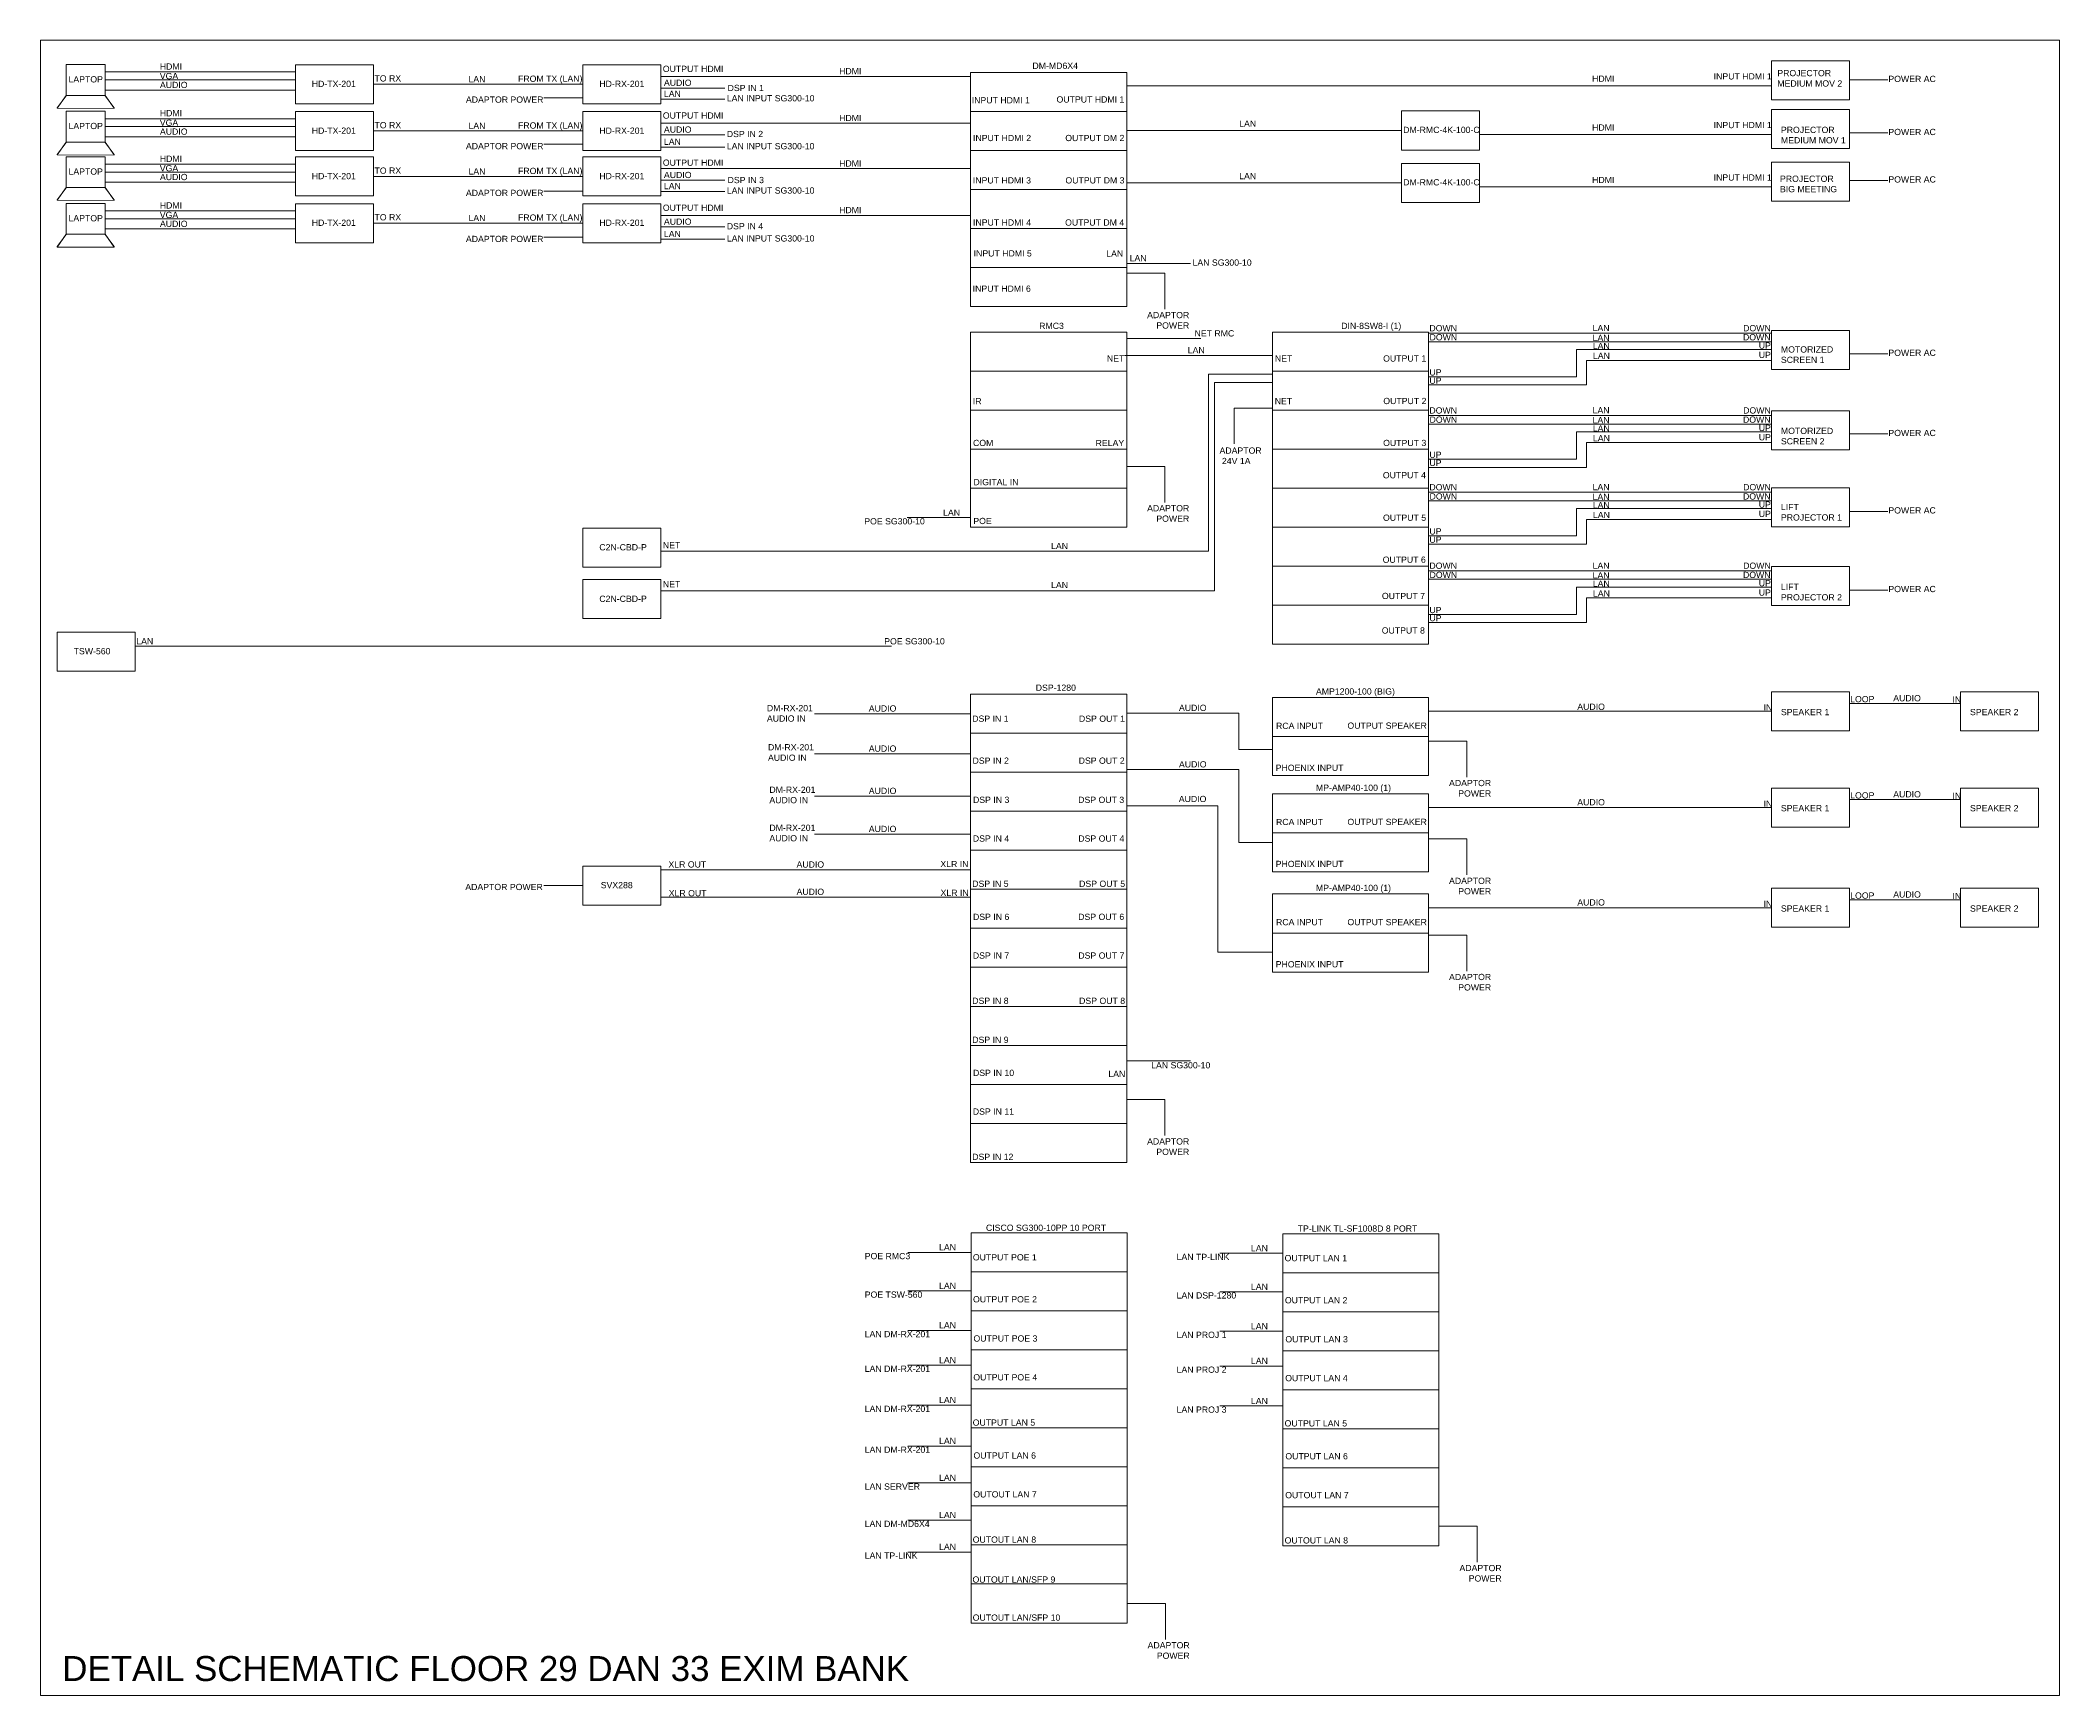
# Model space of a CAD drawing. Header units: inches. Extents: x 650 to 9922, y -3240 to 3248.
# Drawn here: x 3892 to 5187, y -129 to 932 of the extents above; entities that cross this region are included whole.
import ezdxf

# ---------------------------------------------------------------- set-up
doc = ezdxf.new("R2010")
doc.units = ezdxf.units.IN
doc.header["$MEASUREMENT"] = 0
doc.styles.get("Standard").update_dxf_attribs({"font": 'arial.ttf'})

msp = doc.modelspace()

# ---------------------------------------------------------------- texts
at = {"linetype": 'Continuous', "lineweight": 9}
for s, width, heights, insert, char_height, attachment_point in [('LAPTOP', 44.698, [0], (3910.4, 908.8), 4, 1), ('VGA', 44.698, [0], (3968.9, 910.9), 4, 1), ('HDMI', 44.698, [0], (3968.9, 917), 4, 1), ('HD-TX-201', 44.698, [0], (4066.3, 905.9), 4, 1), ('TO RX ', 44.698, [0], (4106.5, 909.4), 4, 1), ('LAN', 44.698, [0], (4177.6, 908.9), 4, 3), ('FROM TX (LAN)', 44.698, [0], (4198.5, 909.2), 4, 1), ('HD-RX-201', 44.698, [0], (4250.6, 905.9), 4, 1), ('OUTPUT HDMI', 44.698, [0], (4291.3, 915.5), 4, 1), ('AUDIO', 44.698, [0], (4292, 906.6), 4, 1), ('HDMI', 44.698, [0], (4404.3, 914), 4, 1), ('DM-MD6X4', 47.3, [0], (4528.2, 917.5), 4, 1), ('HDMI', 44.698, [0], (4886.9, 909.2), 4, 1), ('INPUT HDMI 1', 44.698, [0], (4964.8, 910.7), 4, 1), ('PROJECTOR \\PMEDIUM MOV 2', 44.698, [0], (5005.6, 912.8), 4, 1), ('POWER AC', 44.698, [0], (5107.2, 905), 4, 9), ('AUDIO', 44.698, [0], (3969, 905.2), 4, 1), ('DSP IN 1', 44.698, [0], (4332.8, 899.2), 4, 7), ('INPUT HDMI 1', 44.698, [0], (4489.3, 895.4), 4, 1), ('OUTPUT HDMI 1', 44.698, [0], (4587.1, 895.9), 4, 3), ('VGA', 44.698, [0], (3968.9, 881), 4, 1), ('HDMI', 44.698, [0], (3968.9, 887.1), 4, 1), ('OUTPUT HDMI', 44.698, [0], (4291.3, 885.6), 4, 1), ('HDMI', 44.698, [0], (4404.3, 884), 4, 1), ('LAN', 44.698, [0], (4660.7, 880.4), 4, 1), ('LAPTOP', 44.698, [0], (3910.4, 878.9), 4, 1), ('AUDIO', 44.698, [0], (3969, 875.3), 4, 1), ('HD-TX-201', 44.698, [0], (4066.3, 875.9), 4, 1), ('TO RX ', 44.698, [0], (4106.5, 879.4), 4, 1), ('LAN', 44.698, [0], (4177.6, 879), 4, 3), ('FROM TX (LAN)', 44.698, [0], (4198.5, 879.2), 4, 1), ('HD-RX-201', 44.698, [0], (4250.6, 875.9), 4, 1), ('AUDIO', 44.698, [0], (4292, 876.6), 4, 1), ('DSP IN 2', 44.698, [0], (4332.3, 869.7), 4, 7), ('INPUT HDMI 2', 44.698, [0], (4490.1, 871.2), 4, 1), ('OUTPUT DM 2', 44.698, [0], (4587.1, 871.2), 4, 3), ('DM-RMC-4K-100-C', 44.698, [0], (4765.8, 876.4), 4, 1), ('HDMI', 44.698, [0], (4886.9, 877.9), 4, 1), ('INPUT HDMI 1', 44.698, [0], (4964.8, 879.5), 4, 1), ('PROJECTOR \\PMEDIUM MOV 1', 44.698, [0], (5007.9, 876.4), 4, 1), ('POWER AC', 44.698, [0], (5107.2, 871), 4, 9), ('HDMI', 44.698, [0], (3968.9, 857.9), 4, 1), ('OUTPUT HDMI', 44.698, [0], (4291.3, 855.4), 4, 1), ('HDMI', 44.698, [0], (4404.3, 854.9), 4, 1), ('LAPTOP', 44.698, [0], (3910.4, 849.7), 4, 1), ('VGA', 44.698, [0], (3968.9, 851.8), 4, 1), ('AUDIO', 44.698, [0], (3969, 846.2), 4, 1), ('HD-TX-201', 44.698, [0], (4066.3, 846.8), 4, 1), ('TO RX ', 44.698, [0], (4106.5, 850.3), 4, 1), ('LAN', 44.698, [0], (4177.6, 849.8), 4, 3), ('FROM TX (LAN)', 44.698, [0], (4198.5, 850.1), 4, 1), ('HD-RX-201', 44.698, [0], (4250.6, 846.8), 4, 1), ('AUDIO', 44.698, [0], (4292, 847.5), 4, 1), ('DSP IN 3', 44.698, [0], (4332.8, 840.2), 4, 7), ('INPUT HDMI 3', 44.698, [0], (4490, 840), 4, 7), ('OUTPUT DM 3', 44.698, [0], (4587.2, 840), 4, 9), ('LAN', 44.698, [0], (4660.7, 846.8), 4, 1), ('DM-RMC-4K-100-C', 44.698, [0], (4765.8, 842.8), 4, 1), ('HDMI', 44.698, [0], (4886.9, 844.3), 4, 1), ('INPUT HDMI 1', 44.698, [0], (4964.8, 845.9), 4, 1), ('PROJECTOR BIG MEETING', 44.698, [10.9], (5007.3, 845.1), 4, 1), ('POWER AC', 44.698, [0], (5107.2, 840.6), 4, 9), ('LAPTOP', 44.698, [0], (3910.4, 819.8), 4, 1), ('VGA', 44.698, [0], (3968.9, 821.9), 4, 1), ('AUDIO', 44.698, [0], (3969, 816.2), 4, 1), ('HDMI', 44.698, [0], (3968.9, 828), 4, 1), ('HD-TX-201', 44.698, [0], (4066.3, 816.9), 4, 1), ('TO RX ', 44.698, [0], (4106.5, 820.4), 4, 1), ('LAN', 44.698, [0], (4177.6, 819.9), 4, 3), ('FROM TX (LAN)', 44.698, [0], (4198.5, 820.2), 4, 1), ('HD-RX-201', 44.698, [0], (4250.6, 816.9), 4, 1), ('OUTPUT HDMI', 44.698, [0], (4291.3, 826.5), 4, 1), ('AUDIO', 44.698, [0], (4292, 817.6), 4, 1), ('HDMI', 44.698, [0], (4404.3, 825), 4, 1), ('INPUT HDMI 4', 44.698, [0], (4490.1, 813), 4, 7), ('OUTPUT DM 4', 44.698, [4.09], (4587, 813), 4, 9), ('DSP IN 4', 44.698, [0], (4332.3, 810.6), 4, 7), ('INPUT HDMI 5', 44.698, [0], (4490.5, 793.2), 4, 7), ('LAN', 44.698, [0], (4575.5, 793.1), 4, 7), ('INPUT HDMI 6', 44.698, [0], (4489.9, 770.6), 4, 7), ('RMC3', 47.3, [0], (4532.5, 750.8), 4, 1), ('ADAPTOR POWER', 44.698, [0], (4628.7, 747), 4, 9), ('DIN-8SW8-I (1)', 47.3, [0], (4726.1, 750.8), 4, 1), ('NET RMC', 44.698, [0], (4632.1, 746), 4, 1), ('DOWN', 44.698, [0], (4800.3, 749.3), 4, 3), ('DOWN', 44.698, [0], (4800.4, 743.5), 4, 3), ('LAN', 44.698, [0], (4898.1, 749.4), 4, 3), ('LAN', 44.698, [0], (4898.1, 743.1), 4, 3), ('LAN', 44.698, [0], (4898.2, 737.9), 4, 3), ('DOWN', 44.698, [0], (4983.6, 743.5), 4, 1), ('DOWN', 44.698, [0], (4983.7, 749.3), 4, 1), ('UP', 44.698, [0], (4993.7, 738.2), 4, 1), ('NET', 44.698, [0], (4587.1, 729.9), 4, 3), ('LAN', 44.698, [0], (4638.6, 735.2), 4, 3), ('NET', 44.698, [0], (4683.6, 729.9), 4, 1), ('OUTPUT 1', 44.698, [0], (4780.6, 729.9), 4, 3), ('LAN', 44.698, [0], (4898.3, 731.6), 4, 3), ('UP', 44.698, [0], (4993.7, 732.2), 4, 1), ('MOTORIZED\\PSCREEN 1', 44.698, [0], (5007.9, 735.7), 4, 1), ('POWER AC', 44.698, [0], (5107.2, 729.5), 4, 9), ('UP', 44.698, [0], (4782.6, 721), 4, 1), ('UP', 44.698, [0], (4782.6, 715.7), 4, 1), ('IR', 44.698, [0], (4490, 698.6), 4, 7), ('NET', 44.698, [0], (4683.5, 698.6), 4, 7), ('OUTPUT 2', 44.698, [0], (4780.7, 698.6), 4, 9), ('DOWN', 44.698, [0], (4800.3, 696.6), 4, 3), ('DOWN', 44.698, [0], (4800.4, 690.7), 4, 3), ('LAN', 44.698, [0], (4898.1, 696.7), 4, 3), ('LAN', 44.698, [0], (4898.1, 690.4), 4, 3), ('DOWN', 44.698, [0], (4983.6, 690.7), 4, 1), ('DOWN', 44.698, [0], (4983.7, 696.6), 4, 1), ('COM', 44.698, [0], (4490.1, 671.7), 4, 7), ('RELAY', 44.698, [4.09], (4587, 671.7), 4, 9), ('OUTPUT 3', 44.698, [4.09], (4780.6, 671.7), 4, 9), ('LAN', 44.698, [0], (4898.2, 685.1), 4, 3), ('LAN', 44.698, [0], (4898.3, 678.8), 4, 3), ('UP', 44.698, [0], (4993.7, 685.4), 4, 1), ('UP', 44.698, [0], (4993.7, 679.4), 4, 1), ('MOTORIZED SCREEN 2', 44.698, [0], (5007.9, 683.5), 4, 1), ('POWER AC', 44.698, [0], (5107.2, 678.1), 4, 9), ('ADAPTOR\\P 24V 1A', 44.698, [0], (4648.1, 660.2), 4, 7), ('UP', 44.698, [0], (4782.6, 668.2), 4, 1), ('UP', 44.698, [0], (4782.6, 663), 4, 1), ('DIGITAL IN', 44.698, [0], (4490.4, 646.6), 4, 7), ('OUTPUT 4', 44.698, [0], (4780.4, 655.1), 4, 3), ('DOWN', 44.698, [0], (4800.3, 647.4), 4, 3), ('LAN', 44.698, [0], (4898.1, 647.5), 4, 3), ('DOWN', 44.698, [0], (4983.7, 647.4), 4, 1), ('DOWN', 44.698, [0], (4800.4, 641.5), 4, 3), ('LAN', 44.698, [0], (4898.1, 641.2), 4, 3), ('LAN', 44.698, [0], (4898.2, 635.9), 4, 3), ('DOWN', 44.698, [0], (4983.6, 641.5), 4, 1), ('UP', 44.698, [0], (4993.7, 636.3), 4, 1), ('LIFT PROJECTOR 1', 44.698, [0], (5007.9, 634.7), 4, 1), ('POE SG300-10', 44.698, [0], (4420.4, 621.5), 4, 7), ('LAN', 44.698, [0], (4481.8, 631.1), 4, 3), ('POE', 44.698, [0], (4490.3, 621.7), 4, 7), ('ADAPTOR POWER', 44.698, [0], (4628.7, 623.2), 4, 9), ('OUTPUT 5', 44.698, [0], (4780.5, 623.8), 4, 9), ('LAN', 44.698, [0], (4898.3, 629.6), 4, 3), ('UP', 44.698, [0], (4993.7, 630.3), 4, 1), ('POWER AC', 44.698, [0], (5107.2, 628.5), 4, 9), ('C2N-CBD-P', 44.698, [0], (4250.6, 608.9), 4, 1), ('NET', 44.698, [0], (4302.5, 610.2), 4, 3), ('LAN', 44.698, [0], (4551, 609.7), 4, 3), ('UP', 44.698, [0], (4782.6, 619.1), 4, 1), ('UP', 44.698, [0], (4782.6, 613.8), 4, 1), ('OUTPUT 6', 44.698, [4.09], (4780.3, 596.9), 4, 9), ('DOWN', 44.698, [0], (4800.3, 597.1), 4, 3), ('LAN', 44.698, [0], (4898.1, 597.1), 4, 3), ('DOWN', 44.698, [0], (4983.7, 597.1), 4, 1), ('NET', 44.698, [0], (4302.5, 585.2), 4, 3), ('LAN', 44.698, [0], (4551, 584.7), 4, 3), ('DOWN', 44.698, [0], (4800.4, 591.2), 4, 3), ('LAN', 44.698, [0], (4898.1, 590.9), 4, 3), ('LAN', 44.698, [0], (4898.2, 585.6), 4, 3), ('DOWN', 44.698, [0], (4983.6, 591.2), 4, 1), ('UP', 44.698, [0], (4993.7, 585.9), 4, 1), ('LIFT PROJECTOR 2', 44.698, [0], (5007.9, 583.5), 4, 1), ('C2N-CBD-P', 44.698, [0], (4250.6, 575.9), 4, 1), ('OUTPUT 7', 44.698, [0], (4779.8, 577.7), 4, 3), ('LAN', 44.698, [0], (4898.3, 579.3), 4, 3), ('UP', 44.698, [0], (4993.7, 579.9), 4, 1), ('POWER AC', 44.698, [0], (5107.2, 578.1), 4, 9), ('UP', 44.698, [0], (4782.6, 568.7), 4, 1), ('UP', 44.698, [0], (4782.6, 563.5), 4, 1), ('LAN', 44.698, [0], (3964.7, 548.7), 4, 3), ('POE SG300-10', 44.698, [0], (4433.2, 544.6), 4, 7), ('OUTPUT 8', 44.698, [0], (4779.7, 555.6), 4, 3), ('TSW-560', 44.698, [0], (3913.7, 542.3), 4, 1), ('DSP-1280', 76.365, [0], (4530.3, 518.9), 4, 1), ('DM-RX-201\\PAUDIO IN', 44.698, [0], (4358, 495.1), 4, 7), ('AUDIO', 44.698, [0], (4423.3, 505.6), 4, 1), ('AUDIO', 44.698, [0], (4622.1, 506), 4, 1), ('AMP1200-100 (BIG)', 76.365, [0], (4709.9, 516.5), 4, 1), ('AUDIO', 44.698, [0], (4877.4, 506.7), 4, 1), ('IN', 44.698, [0], (4996.8, 506.3), 4, 1), ('LOOP', 44.698, [0], (5052.3, 511.6), 4, 1), ('AUDIO', 44.698, [0], (5079.9, 512.2), 4, 1), ('IN', 44.698, [0], (5117.9, 511.3), 4, 1), ('DSP IN 1', 44.698, [0], (4489.6, 495), 4, 7), ('DSP OUT 1', 44.698, [0], (4587.5, 495), 4, 9), ('RCA INPUT', 44.698, [0], (4684.3, 490.4), 4, 7), ('OUTPUT SPEAKER', 57.978, [0], (4781, 494.6), 4, 3), ('SPEAKER 1', 44.698, [0], (5007.9, 503.3), 4, 1), ('SPEAKER 2', 44.698, [0], (5129.1, 503.3), 4, 1), ('DM-RX-201\\PAUDIO IN', 44.698, [0], (4358.7, 470), 4, 7), ('AUDIO', 44.698, [0], (4423.3, 479.9), 4, 1), ('DSP IN 2', 44.698, [0], (4489.8, 468.1), 4, 7), ('DSP OUT 2', 44.698, [0], (4587.3, 468.1), 4, 9), ('AUDIO', 44.698, [0], (4622.1, 469.8), 4, 1), ('PHOENIX INPUT', 44.698, [4.14], (4684.1, 463.5), 4, 7), ('DM-RX-201\\PAUDIO IN', 44.698, [0], (4359.6, 442.8), 4, 7), ('MP-AMP40-100 (1)', 76.365, [0], (4709.9, 454.8), 4, 1), ('ADAPTOR POWER', 44.698, [0], (4822.2, 447.1), 4, 9), ('AUDIO', 44.698, [0], (4423.3, 452.8), 4, 1), ('DSP IN 3', 44.698, [0], (4490.1, 443), 4, 7), ('DSP OUT 3', 44.698, [0], (4587, 443), 4, 9), ('AUDIO', 44.698, [0], (4622, 447.6), 4, 1), ('AUDIO', 44.698, [0], (4877.4, 445.5), 4, 1), ('IN', 44.698, [0], (4996.8, 444.6), 4, 1), ('SPEAKER 1', 44.698, [0], (5007.9, 441.7), 4, 1), ('LOOP', 44.698, [0], (5052.3, 449.9), 4, 1), ('AUDIO', 44.698, [0], (5079.9, 450.6), 4, 1), ('IN', 44.698, [0], (5117.9, 449.6), 4, 1), ('SPEAKER 2', 44.698, [0], (5129.1, 441.7), 4, 1), ('DM-RX-201\\PAUDIO IN', 44.698, [0], (4359.6, 418.4), 4, 7), ('AUDIO', 44.698, [0], (4423.3, 428.4), 4, 1), ('RCA INPUT', 44.698, [0], (4684.3, 428.8), 4, 7), ('OUTPUT SPEAKER', 57.978, [0], (4781, 432.9), 4, 3), ('DSP IN 4', 44.698, [0], (4490, 418.2), 4, 7), ('DSP OUT 4', 44.698, [0], (4587.1, 418.2), 4, 9), ('XLR OUT', 44.698, [0], (4294.9, 401.6), 4, 7), ('AUDIO', 44.698, [0], (4377, 405.6), 4, 1), ('XLR IN', 44.698, [0], (4469.2, 401.9), 4, 7), ('PHOENIX INPUT', 44.698, [4.14], (4684.1, 401.9), 4, 7), ('SVX288', 44.698, [0], (4251.5, 392.4), 4, 1), ('DSP IN 5', 44.698, [0], (4489.6, 389.2), 4, 7), ('DSP OUT 5', 44.698, [0], (4587.6, 389.2), 4, 9), ('MP-AMP40-100 (1)', 76.365, [0], (4709.9, 390.6), 4, 1), ('ADAPTOR POWER', 44.698, [0], (4822.2, 384.4), 4, 9), ('XLR OUT', 44.698, [0], (4295.1, 383.2), 4, 7), ('AUDIO', 44.698, [0], (4377, 388.1), 4, 1), ('XLR IN', 44.698, [0], (4469.3, 383.5), 4, 7), ('AUDIO', 44.698, [0], (4877.4, 381.3), 4, 1), ('IN', 44.698, [0], (4996.8, 380.4), 4, 1), ('SPEAKER 1', 44.698, [0], (5007.9, 377.4), 4, 1), ('LOOP', 44.698, [0], (5052.3, 385.7), 4, 1), ('AUDIO', 44.698, [0], (5079.9, 386.4), 4, 1), ('IN', 44.698, [0], (5117.9, 385.4), 4, 1), ('SPEAKER 2', 44.698, [0], (5129.1, 377.4), 4, 1), ('DSP IN 6', 44.698, [0], (4490.1, 368), 4, 7), ('DSP OUT 6', 44.698, [0], (4587, 368), 4, 9), ('RCA INPUT', 44.698, [0], (4684.3, 364.6), 4, 7), ('OUTPUT SPEAKER', 57.978, [0], (4781, 368.7), 4, 3), ('DSP IN 7', 44.698, [0], (4490, 343.2), 4, 7), ('DSP OUT 7', 44.698, [0], (4587.1, 343.2), 4, 9), ('PHOENIX INPUT', 44.698, [4.14], (4684.1, 337.6), 4, 7), ('ADAPTOR POWER', 44.698, [0], (4822.2, 322.8), 4, 9), ('DSP IN 8', 44.698, [0], (4489.6, 314.2), 4, 7), ('DSP OUT 8', 44.698, [0], (4587.6, 314.2), 4, 9), ('DSP IN 9', 44.698, [0], (4489.6, 289.2), 4, 7), ('DSP IN 10', 44.698, [0], (4490.1, 268), 4, 7), ('LAN ', 44.698, [0], (4587.7, 267.4), 4, 9), ('DSP IN 11', 44.698, [0], (4490, 243.2), 4, 7), ('ADAPTOR POWER', 44.698, [0], (4628.7, 217.4), 4, 9), ('DSP IN 12', 44.698, [0], (4489.6, 214.2), 4, 7), ('CISCO SG300-10PP 10 PORT ', 93.208, [0], (4498.4, 172.8), 4, 1), ('TP-LINK TL-SF1008D 8 PORT', 93.208, [0], (4698.2, 172.3), 4, 1), ('LAN', 44.698, [0], (4479.2, 160.3), 4, 3), ('LAN', 44.698, [0], (4679.1, 159.7), 4, 3), ('POE RMC3', 44.698, [0], (4420.7, 150.6), 4, 7), ('OUTPUT POE 1', 44.698, [0], (4490, 149.8), 4, 7), ('LAN TP-LINK', 44.698, [0], (4620.6, 150.1), 4, 7), ('OUTPUT LAN 1', 44.698, [0], (4689.8, 149.3), 4, 7), ('POE TSW-560', 44.698, [0], (4420.7, 125.9), 4, 7), ('LAN', 44.698, [0], (4479.2, 135.6), 4, 3), ('LAN DSP-1280', 44.698, [0], (4620.6, 125.4), 4, 7), ('LAN', 44.698, [0], (4679.1, 135), 4, 3), ('OUTPUT POE 2', 44.698, [0], (4490.1, 122.9), 4, 7), ('OUTPUT LAN 2', 44.698, [0], (4690, 122.3), 4, 7), ('LAN DM-RX-201', 44.698, [0], (4420.7, 100.6), 4, 7), ('LAN', 44.698, [0], (4479.2, 110.3), 4, 3), ('LAN PROJ 1', 44.698, [0], (4620.6, 100.1), 4, 7), ('LAN', 44.698, [0], (4679.1, 109.7), 4, 3), ('OUTPUT POE 3', 44.698, [0], (4490.4, 97.8), 4, 7), ('OUTPUT LAN 3', 44.698, [0], (4690.3, 97.3), 4, 7), ('LAN DM-RX-201', 44.698, [0], (4420.7, 78.4), 4, 7), ('LAN', 44.698, [0], (4479.2, 88), 4, 3), ('LAN PROJ 2', 44.698, [0], (4620.6, 77.8), 4, 7), ('LAN', 44.698, [0], (4679.1, 87.5), 4, 3), ('OUTPUT POE 4', 44.698, [0], (4490.3, 72.9), 4, 7), ('OUTPUT LAN 4', 44.698, [0], (4690.2, 72.4), 4, 7), ('LAN DM-RX-201', 44.698, [0], (4420.7, 52.7), 4, 7), ('LAN', 44.698, [0], (4479.2, 62.4), 4, 3), ('LAN PROJ 3', 44.698, [0], (4620.6, 52.2), 4, 7), ('LAN', 44.698, [0], (4679.1, 61.8), 4, 3), ('OUTPUT LAN 5', 44.698, [0], (4489.9, 43.9), 4, 7), ('OUTPUT LAN 5', 44.698, [0], (4689.8, 43.4), 4, 7), ('LAN DM-RX-201', 44.698, [0], (4420.7, 26.5), 4, 7), ('LAN', 44.698, [0], (4479.2, 36.2), 4, 3), ('OUTPUT LAN 6', 44.698, [0], (4490.4, 22.8), 4, 7), ('OUTPUT LAN 6', 44.698, [0], (4690.3, 22.3), 4, 7), ('LAN SERVER', 44.698, [0], (4420.7, 2.9), 4, 7), ('LAN', 44.698, [0], (4479.2, 12.6), 4, 3), ('OUTOUT LAN 7', 44.698, [0], (4490.3, -2.1), 4, 7), ('OUTOUT LAN 7', 44.698, [0], (4690.2, -2.6), 4, 7), ('LAN', 44.698, [0], (4479.2, -11.3), 4, 3), ('LAN DM-MD6X4', 44.698, [0], (4420.7, -21), 4, 7), ('LAN TP-LINK', 44.698, [0], (4420.7, -41.3), 4, 7), ('LAN', 44.698, [0], (4479.2, -31.7), 4, 3), ('OUTOUT LAN 8', 44.698, [0], (4489.9, -31.1), 4, 7), ('OUTOUT LAN 8', 44.698, [0], (4689.8, -31.6), 4, 7), ('ADAPTOR POWER', 44.698, [0], (4828.9, -56), 4, 9), ('OUTOUT LAN/SFP 9', 52.986, [0], (4489.8, -56.7), 4, 7), ('OUTOUT LAN/SFP 10', 63.359, [0], (4489.9, -81.1), 4, 7), ('DETAIL SCHEMATIC FLOOR 29 DAN 33 EXIM BANK ', 555.983, [0], (3906.4, -119.9), 16, 7), ('ADAPTOR POWER', 44.698, [0], (4629, -105.5), 4, 9)]:
    msp.add_mtext_dynamic_manual_height_columns(s, width=width, gutter_width=1, heights=heights, dxfattribs=dict(at, insert=insert, char_height=char_height, attachment_point=attachment_point))
at = {"color": 7, "linetype": 'Continuous', "lineweight": 9, "char_height": 4}
for s, width, gutter_width, insert, attachment_point in [('ADAPTOR POWER', 62.563, 1, (4165.1, 895.8), 1), ('LAN', 44.698, 1, (4292, 899.5), 1), ('LAN INPUT SG300-10', 64.284, 1, (4332.3, 892.6), 7), ('LAN', 44.698, 1, (4292, 868.8), 1), ('ADAPTOR POWER', 62.563, 1, (4165.1, 866), 1), ('LAN INPUT SG300-10', 65.515, 0, (4332.3, 861.9), 7), ('ADAPTOR POWER', 62.563, 1, (4165.1, 836), 1), ('LAN', 44.698, 1, (4292, 840.4), 1), ('LAN INPUT SG300-10', 64.284, 1, (4332.3, 833.5), 7), ('ADAPTOR POWER', 62.563, 1, (4165.1, 806.5), 1), ('LAN', 44.698, 1, (4292, 809.7), 1), ('LAN INPUT SG300-10', 65.515, 0, (4332.3, 802.8), 7), ('LAN', 44.698, 1, (4590.5, 794.2), 1), ('LAN SG300-10', 54.318, 1, (4630.8, 787.3), 7), ('ADAPTOR POWER', 52.315, 1, (4164.7, 391.2), 1), ('LAN SG300-10', 54.318, 1, (4604.3, 272.9), 7)]:
    msp.add_mtext_dynamic_manual_height_columns(s, width=width, gutter_width=gutter_width, heights=[0], dxfattribs=dict(at, insert=insert, attachment_point=attachment_point))

# ---------------------------------------------------------------- linework, layer by layer
at = {"color": 3, "linetype": 'Continuous', "lineweight": 9}
msp.add_line((4290.1, 382.7), (4488.6, 382.7), dxfattribs=at)
at = {"linetype": 'Continuous', "lineweight": 9}
for points in [[(3892.4, 931.8), (5186.5, 931.8), (5186.5, -129), (3892.4, -129), (3892.4, 931.8)], [(3908.8, 916.2), (3933.8, 916.2), (3933.8, 896.5), (3908.8, 896.5), (3908.8, 916.2)], [(4105.8, 901.2), (4105.8, 916.1), (4055.8, 916.1), (4055.8, 891.1), (4105.8, 891.1), (4105.8, 901.2)], [(4290.1, 901.2), (4290.1, 891.1), (4240.1, 891.1), (4240.1, 916.1), (4290.1, 916.1), (4290.1, 901.2), (4331, 901.2)], [(4488.6, 886.2), (4488.6, 911.2), (4588.6, 911.2), (4588.6, 911.2), (4488.6, 911.2), (4488.6, 911.2), (4588.6, 911.2), (4588.6, 886.2), (4488.6, 886.2)], [(5051.9, 903.7), (5051.9, 918.6), (5001.9, 918.6), (5001.9, 893.6), (5051.9, 893.6), (5051.9, 903.7)], [(3908.8, 896.5), (3903.1, 888.3), (3903.1, 888.6), (3908.8, 896.3)], [(3933.8, 896.5), (3939.6, 888.3), (3939.6, 888.6), (3933.8, 896.3)], [(4240.1, 903.6), (4105.8, 903.6)], [(3903.1, 888.3), (3939.6, 888.2)], [(3908.8, 886.3), (3933.8, 886.3), (3933.8, 866.6), (3908.8, 866.6), (3908.8, 886.3)], [(4105.8, 871.2), (4105.8, 886.2), (4055.8, 886.2), (4055.8, 861.2), (4105.8, 861.2), (4105.8, 871.2)], [(4290.1, 871.2), (4290.1, 861.2), (4240.1, 861.2), (4240.1, 886.2), (4290.1, 886.2), (4290.1, 871.2), (4331, 871.2)], [(4488.6, 886.2), (4488.6, 761.2), (4588.6, 761.2), (4588.6, 886.2), (4488.6, 886.2), (4488.6, 861.2), (4588.6, 861.2), (4588.6, 836.2), (4488.6, 836.2), (4488.6, 811.2), (4588.6, 811.2), (4588.6, 786.2), (4488.6, 786.2), (4488.6, 761.2), (4588.6, 761.2)], [(4814.8, 871.5), (4814.8, 886.5), (4764.8, 886.5), (4764.8, 861.5), (4814.8, 861.5), (4814.8, 871.5)], [(5051.9, 872.4), (5051.9, 887.4), (5001.9, 887.4), (5001.9, 862.4), (5051.9, 862.4), (5051.9, 872.4)], [(4240.1, 873.7), (4105.8, 873.7)], [(4588.6, 874), (4764.8, 874)], [(3908.8, 866.6), (3903.1, 858.4), (3903.1, 858.7), (3908.8, 866.4)], [(3903.1, 858.4), (3939.6, 858.2)], [(3908.8, 857.2), (3933.8, 857.2), (3933.8, 837.4), (3908.8, 837.4), (3908.8, 857.2)], [(3933.8, 866.6), (3939.6, 858.4), (3939.6, 858.7), (3933.8, 866.4)], [(4105.8, 842.1), (4105.8, 857.1), (4055.8, 857.1), (4055.8, 832.1), (4105.8, 832.1), (4105.8, 842.1)], [(4290.1, 842.1), (4290.1, 832.1), (4240.1, 832.1), (4240.1, 857.1), (4290.1, 857.1), (4290.1, 842.1), (4331, 842.1)], [(4240.1, 844.6), (4105.8, 844.6)], [(4814.8, 837.9), (4814.8, 852.9), (4764.8, 852.9), (4764.8, 827.9), (4814.8, 827.9), (4814.8, 837.9)], [(5051.9, 838.8), (5051.9, 853.8), (5001.9, 853.8), (5001.9, 828.8), (5051.9, 828.8), (5051.9, 838.8)], [(3908.8, 837.4), (3903.1, 829.3), (3903.1, 829.5), (3908.8, 837.2)], [(3903.1, 829.3), (3939.6, 829.1)], [(3933.8, 837.4), (3939.6, 829.3), (3939.6, 829.5), (3933.8, 837.2)], [(4588.6, 840.4), (4764.8, 840.4)], [(3908.8, 827.2), (3933.8, 827.2), (3933.8, 807.5), (3908.8, 807.5), (3908.8, 827.2)], [(4105.8, 812.2), (4105.8, 827.1), (4055.8, 827.1), (4055.8, 802.1), (4105.8, 802.1), (4105.8, 812.2)], [(4290.1, 812.2), (4290.1, 802.1), (4240.1, 802.1), (4240.1, 827.1), (4290.1, 827.1), (4290.1, 812.2), (4331, 812.2)], [(3908.8, 807.5), (3903.1, 799.3), (3903.1, 799.6), (3908.8, 807.3)], [(3933.8, 807.5), (3939.6, 799.3), (3939.6, 799.6), (3933.8, 807.3)], [(4240.1, 814.6), (4105.8, 814.6)], [(3903.1, 799.3), (3939.6, 799.2)], [(4488.6, 744.8), (4488.6, 619.8), (4588.6, 619.8), (4588.6, 744.8), (4488.6, 744.8), (4488.6, 719.8), (4588.6, 719.8), (4588.6, 694.8), (4488.6, 694.8), (4488.6, 669.8), (4588.6, 669.8), (4588.6, 644.8), (4488.6, 644.8)], [(4588.6, 740.7), (4636.1, 740.7)], [(4682.1, 744.8), (4682.1, 619.8), (4782.1, 619.8), (4782.1, 744.8), (4682.1, 744.8), (4682.1, 719.8), (4782.1, 719.8), (4782.1, 694.8), (4682.1, 694.8), (4682.1, 669.8), (4782.1, 669.8), (4782.1, 644.8), (4682.1, 644.8)], [(4782.1, 744.1), (5001.9, 744.1)], [(4782.1, 738.6), (5001.9, 738.6)], [(5051.9, 730.9), (5051.9, 745.9), (5001.9, 745.9), (5001.9, 720.9), (5051.9, 720.9), (5051.9, 730.9)], [(4587.1, 729.9), (4682.1, 729.9)], [(4782.1, 716.2), (4876.8, 716.2), (4876.8, 733.6), (5001.9, 733.6)], [(4782.1, 710.9), (4883.2, 710.9), (4883.2, 726.7), (5001.9, 726.7)], [(4290.1, 604.4), (4641.1, 604.4), (4641.1, 717.8), (4682.1, 717.8)], [(4290.1, 579), (4644.9, 579), (4644.9, 712.6), (4682.1, 712.6)], [(4782.1, 691.3), (5001.9, 691.3)], [(5051.9, 679.5), (5051.9, 694.4), (5001.9, 694.4), (5001.9, 669.4), (5051.9, 669.4), (5051.9, 679.5)], [(4782.1, 685.9), (5001.9, 685.9)], [(4782.1, 663.4), (4876.8, 663.4), (4876.8, 680.8), (5001.9, 680.8)], [(4782.1, 658.1), (4883.2, 658.1), (4883.2, 674), (5001.9, 674)], [(4782.1, 642.2), (5001.9, 642.2)], [(4782.1, 636.7), (5001.9, 636.7)], [(5051.9, 629.9), (5051.9, 644.9), (5001.9, 644.9), (5001.9, 619.9), (5051.9, 619.9), (5051.9, 629.9)], [(4488.6, 625.9), (4448, 625.9)], [(4782.1, 614.2), (4876.8, 614.2), (4876.8, 631.7), (5001.9, 631.7)], [(4782.1, 609), (4883.2, 609), (4883.2, 624.8), (5001.9, 624.8)], [(4290.1, 604.2), (4290.1, 619.2), (4240.1, 619.2), (4240.1, 594.2), (4290.1, 594.2), (4290.1, 604.2)], [(4682.1, 619.8), (4682.1, 544.8), (4782.1, 544.8), (4782.1, 619.8), (4682.1, 619.8), (4682.1, 594.8), (4782.1, 594.8), (4782.1, 569.8), (4682.1, 569.8), (4682.1, 544.8), (4782.1, 544.8), (4782.1, 544.8), (4682.1, 544.8)], [(4290.1, 571.2), (4290.1, 586.2), (4240.1, 586.2), (4240.1, 561.2), (4290.1, 561.2), (4290.1, 571.2)], [(4782.1, 591.8), (5001.9, 591.8)], [(4782.1, 586.4), (5001.9, 586.4)], [(5051.9, 579.5), (5051.9, 594.5), (5001.9, 594.5), (5001.9, 569.5), (5051.9, 569.5), (5051.9, 579.5)], [(4782.1, 563.9), (4876.8, 563.9), (4876.8, 581.3), (5001.9, 581.3)], [(4782.1, 558.6), (4883.2, 558.6), (4883.2, 574.4), (5001.9, 574.4)], [(3953.1, 537.7), (3953.1, 552.6), (3903.1, 552.6), (3903.1, 527.6), (3953.1, 527.6), (3953.1, 537.7)], [(4437.9, 543.5), (3953.1, 543.5)], [(4488.6, 512.7), (4488.6, 412.7), (4588.6, 412.7), (4588.6, 512.7), (4488.6, 512.7), (4488.6, 487.7), (4588.6, 487.7), (4588.6, 462.7), (4488.6, 462.7), (4488.6, 437.7), (4588.6, 437.7), (4588.6, 412.7), (4488.6, 412.7), (4488.6, 312.7), (4588.6, 312.7), (4588.6, 412.7), (4488.6, 412.7), (4488.6, 387.7), (4588.6, 387.7), (4588.6, 362.7), (4488.6, 362.7), (4488.6, 337.7), (4588.6, 337.7), (4588.6, 312.7), (4488.6, 312.7), (4488.6, 212.7), (4588.6, 212.7), (4588.6, 312.7), (4488.6, 312.7), (4488.6, 287.7), (4588.6, 287.7), (4588.6, 262.7), (4488.6, 262.7), (4488.6, 237.7), (4588.6, 237.7), (4588.6, 212.7), (4488.6, 212.7)], [(4682.1, 510.6), (4682.1, 460.6), (4782.1, 460.6), (4782.1, 510.6), (4682.1, 510.6), (4682.1, 485.6), (4782.1, 485.6), (4782.1, 460.6), (4682.1, 460.6), (4682.1, 460.6), (4782.1, 460.6), (4782.1, 460.6), (4682.1, 460.6)], [(5051.9, 499.3), (5051.9, 514.3), (5001.9, 514.3), (5001.9, 489.3), (5051.9, 489.3), (5051.9, 499.3)], [(5173.1, 499.3), (5173.1, 514.3), (5123.1, 514.3), (5123.1, 489.3), (5173.1, 489.3), (5173.1, 499.3)], [(4682.1, 448.9), (4682.1, 398.9), (4782.1, 398.9), (4782.1, 448.9), (4682.1, 448.9), (4682.1, 423.9), (4782.1, 423.9), (4782.1, 398.9), (4682.1, 398.9), (4682.1, 398.9), (4782.1, 398.9), (4782.1, 398.9), (4682.1, 398.9)], [(5051.9, 437.7), (5051.9, 452.6), (5001.9, 452.6), (5001.9, 427.6), (5051.9, 427.6), (5051.9, 437.7)], [(5173.1, 437.7), (5173.1, 452.6), (5123.1, 452.6), (5123.1, 427.6), (5173.1, 427.6), (5173.1, 437.7)], [(4290.1, 387.7), (4290.1, 402.6), (4240.1, 402.6), (4240.1, 377.6), (4290.1, 377.6), (4290.1, 387.7)], [(5051.9, 373.5), (5051.9, 388.4), (5001.9, 388.4), (5001.9, 363.4), (5051.9, 363.4), (5051.9, 373.5)], [(5173.1, 373.5), (5173.1, 388.4), (5123.1, 388.4), (5123.1, 363.4), (5173.1, 363.4), (5173.1, 373.5)], [(4682.1, 384.7), (4682.1, 334.7), (4782.1, 334.7), (4782.1, 384.7), (4682.1, 384.7), (4682.1, 359.7), (4782.1, 359.7), (4782.1, 334.7), (4682.1, 334.7), (4682.1, 334.7), (4782.1, 334.7), (4782.1, 334.7), (4682.1, 334.7)], [(4488.9, 167.5), (4488.9, 67.5), (4588.9, 67.5), (4588.9, 167.5), (4488.9, 167.5), (4488.9, 142.5), (4588.9, 142.5), (4588.9, 117.5), (4488.9, 117.5), (4488.9, 92.5), (4588.9, 92.5), (4588.9, 67.5), (4488.9, 67.5), (4488.9, -32.5), (4588.9, -32.5), (4588.9, 67.5), (4488.9, 67.5), (4488.9, 42.5), (4588.9, 42.5), (4588.9, 17.5), (4488.9, 17.5), (4488.9, -7.5), (4588.9, -7.5), (4588.9, -32.5), (4488.9, -32.5)], [(4688.7, 167), (4688.7, 67), (4788.7, 67), (4788.7, 167), (4688.7, 167), (4688.7, 142), (4788.7, 142), (4788.7, 117), (4688.7, 117), (4688.7, 92), (4788.7, 92), (4788.7, 67), (4688.7, 67), (4688.7, -33), (4788.7, -33), (4788.7, 67), (4688.7, 67), (4688.7, 42), (4788.7, 42), (4788.7, 17), (4688.7, 17), (4688.7, -8), (4788.7, -8), (4788.7, -33), (4688.7, -33)], [(4488.9, 155), (4448.3, 155)], [(4688.7, 154.5), (4648.2, 154.5)], [(4488.9, 130.3), (4448.3, 130.3)], [(4688.7, 129.8), (4648.2, 129.8)], [(4488.9, 105), (4448.3, 105)], [(4688.7, 104.5), (4648.2, 104.5)], [(4488.9, 82.7), (4448.3, 82.7)], [(4688.7, 82.2), (4648.2, 82.2)], [(4488.9, 57.1), (4448.3, 57.1)], [(4688.7, 56.6), (4648.2, 56.6)], [(4488.9, 30.9), (4448.3, 30.9)], [(4488.9, 17.5), (4488.9, -82.5), (4588.9, -82.5), (4588.9, 17.5), (4488.9, 17.5), (4488.9, -7.5), (4588.9, -7.5), (4588.9, -32.5), (4488.9, -32.5), (4488.9, -57.5), (4588.9, -57.5), (4588.9, -82.5), (4488.9, -82.5)], [(4488.9, 7.3), (4448.3, 7.3)], [(4488.9, -16.6), (4448.3, -16.6)], [(4488.9, -37), (4448.3, -37)]]:
    msp.add_lwpolyline(points, dxfattribs=at)
at = {"color": 5, "linetype": 'Continuous', "lineweight": 9}
for points in [[(3933.8, 911.5), (4055.8, 911.5)], [(4290.1, 908.7), (4488.6, 908.7)], [(4588.6, 902.7), (5001.9, 902.7)], [(3933.8, 881.5), (4055.8, 881.5)], [(4290.1, 878.7), (4488.6, 878.7)], [(4814.8, 871.5), (5001.9, 871.5)], [(3933.8, 852.4), (4055.8, 852.4)], [(4290.1, 849.6), (4488.6, 849.6)], [(4814.8, 837.9), (5001.9, 837.9)], [(3933.8, 822.5), (4055.8, 822.5)], [(4290.1, 819.6), (4488.6, 819.6)]]:
    msp.add_lwpolyline(points, dxfattribs=at)
at = {"color": 2, "linetype": 'Continuous', "lineweight": 9}
for points in [[(3933.8, 906.4), (4055.8, 906.4)], [(3933.8, 876.5), (4055.8, 876.5)], [(3933.8, 847.3), (4055.8, 847.3)], [(3933.8, 817.4), (4055.8, 817.4)]]:
    msp.add_lwpolyline(points, dxfattribs=at)
at = {"color": 1, "linetype": 'Continuous', "lineweight": 9}
for points in [[(5051.9, 906.4), (5076.5, 906.4), (5076.5, 906.4)], [(4240.1, 894.9), (4215.1, 894.9)], [(5051.9, 872.4), (5076.5, 872.4), (5076.5, 872.4)], [(4240.1, 865.2), (4215.1, 865.2)], [(5051.9, 842), (5076.5, 842), (5076.5, 842)], [(4240.1, 835.1), (4215.1, 835.1)], [(4240.1, 805.6), (4215.1, 805.6)], [(4588.6, 782.5), (4613.1, 782.5), (4613.1, 759.4)], [(5051.9, 730.9), (5076.5, 730.9), (5076.5, 730.9)], [(4682.1, 696.1), (4657.5, 696.1), (4657.5, 673.1)], [(5051.9, 679.5), (5076.5, 679.5), (5076.5, 679.5)], [(4588.6, 658.7), (4613.1, 658.7), (4613.1, 635.6)], [(5051.9, 629.9), (5076.5, 629.9), (5076.5, 629.9)], [(5051.9, 579.5), (5076.5, 579.5), (5076.5, 579.5)], [(4782.1, 482.6), (4806.7, 482.6), (4806.7, 459.6)], [(4782.1, 420), (4806.7, 420), (4806.7, 396.9)], [(4240.1, 390.1), (4215.1, 390.1)], [(4782.1, 358.3), (4806.7, 358.3), (4806.7, 335.2)], [(4588.6, 253), (4613.1, 253), (4613.1, 229.9)], [(4788.7, -20.5), (4813.3, -20.5), (4813.3, -43.6)], [(4588.9, -70), (4613.4, -70), (4613.4, -93.1)]]:
    msp.add_lwpolyline(points, dxfattribs=at)
at = {"color": 3, "linetype": 'Continuous', "lineweight": 9}
for points in [[(3933.8, 899.9), (4055.8, 899.9)], [(4290.1, 901.2), (4331, 901.2)], [(3933.8, 870), (4055.8, 870)], [(4290.1, 871.2), (4331, 871.2)], [(4290.1, 842.1), (4331, 842.1)], [(3933.8, 840.9), (4055.8, 840.9)], [(3933.8, 810.9), (4055.8, 810.9)], [(4290.1, 812.2), (4331, 812.2)], [(5051.9, 506.8), (5123.1, 506.8)], [(4488.6, 500.2), (4388.6, 500.2)], [(4588.6, 500.6), (4660.4, 500.6), (4660.4, 477.3), (4682.1, 477.3)], [(5001.9, 501.8), (4782.1, 501.8)], [(4488.6, 474.5), (4388.6, 474.5)], [(4588.6, 464.4), (4660.4, 464.4), (4660.4, 417.8), (4682.1, 417.8)], [(4488.6, 447.4), (4388.6, 447.4)], [(4588.6, 441.3), (4647, 441.3), (4647, 347.5), (4682.1, 347.5)], [(5001.9, 440.1), (4782.1, 440.1)], [(5051.9, 445.2), (5123.1, 445.2)], [(4488.6, 423), (4388.6, 423)], [(4290.1, 400.2), (4488.6, 400.2)], [(5001.9, 375.9), (4782.1, 375.9)], [(5051.9, 380.9), (5123.1, 380.9)]]:
    msp.add_lwpolyline(points, dxfattribs=at)
at = {"color": 7, "linetype": 'Continuous', "lineweight": 9}
for points in [[(4290.1, 894.1), (4331, 894.1)], [(4290.1, 863.4), (4331, 863.4)], [(4290.1, 835), (4331, 835)], [(4290.1, 804.3), (4331, 804.3)], [(4588.6, 788.8), (4629.5, 788.8)], [(4588.6, 277.8), (4629.5, 277.8)]]:
    msp.add_lwpolyline(points, dxfattribs=at)

msp.set_redraw_order([(e.dxf.handle, doc.entitydb.next_handle()) for e in msp.query("TEXT MTEXT ATTDEF DIMENSION ARC_DIMENSION")])  # texts and dimensions are drawn at this point

doc.saveas('drawing.dxf')
